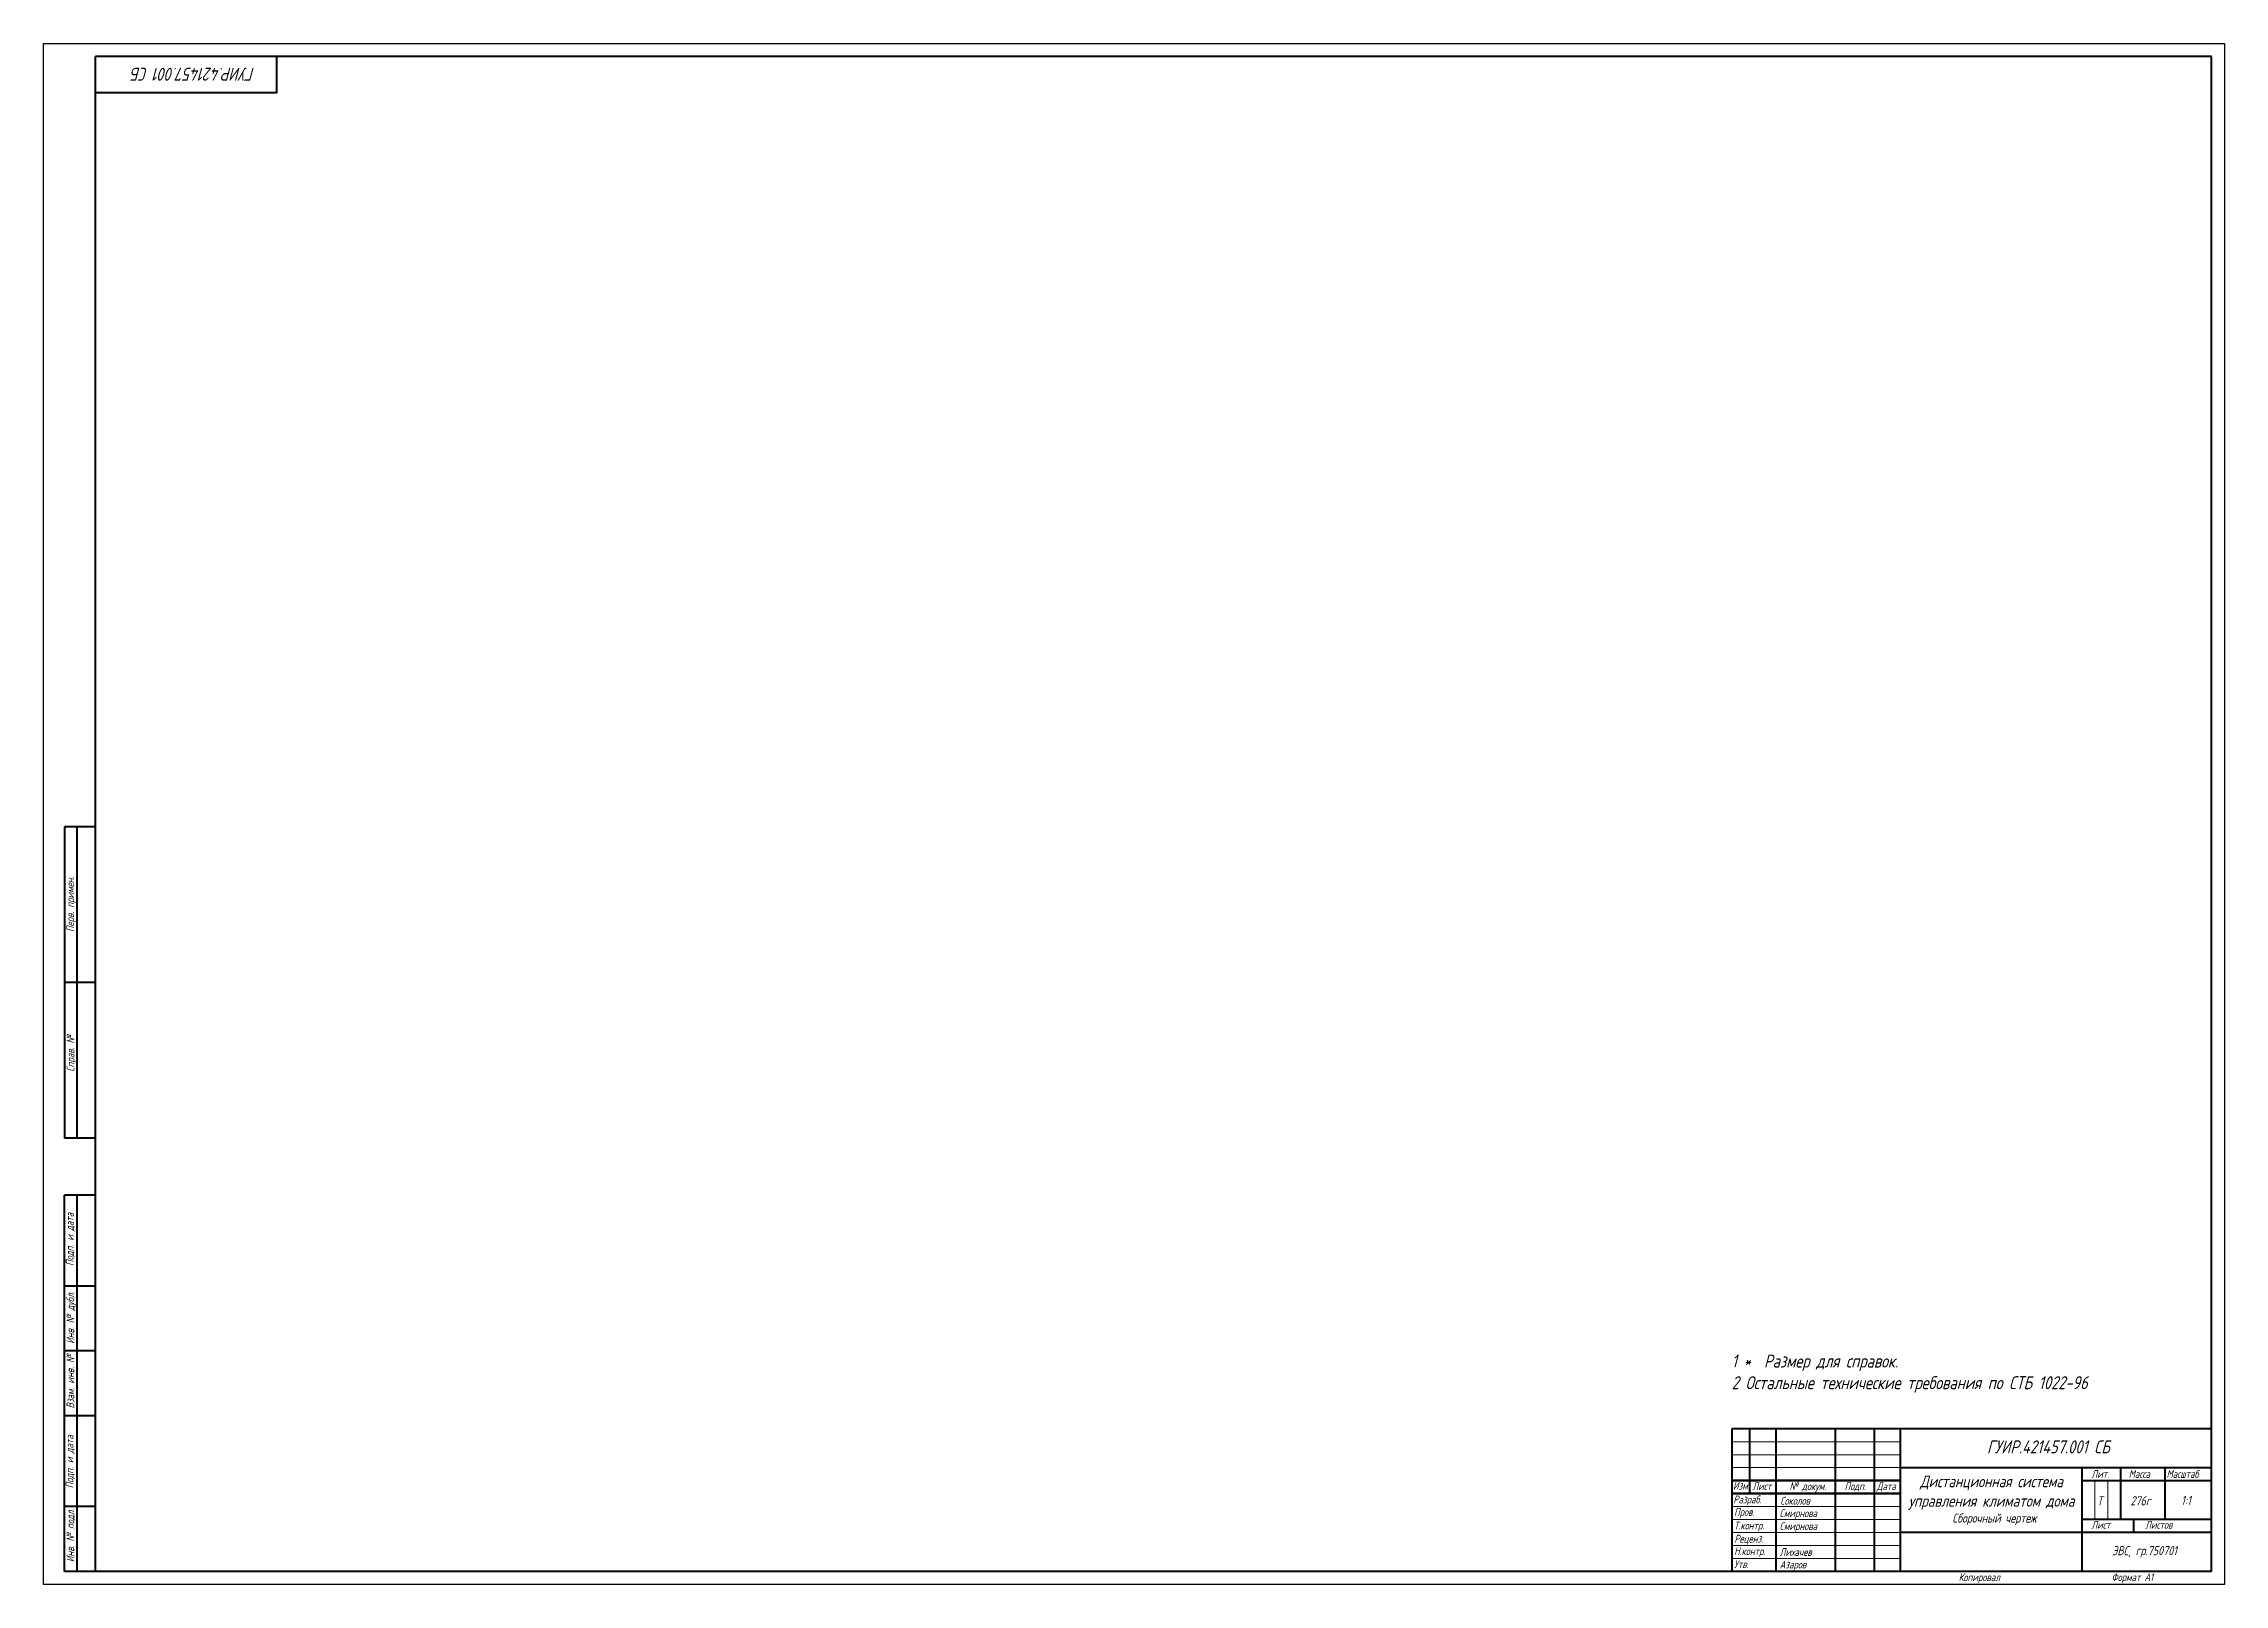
# Model space of a CAD drawing. Header units: millimetres. Extents: x -1 to 1633, y -1 to 593.
# Drawn here: x -1 to 840, y -1 to 593 of the extents above; entities that cross this region are included whole.
import ezdxf

# ---------------------------------------------------------------- set-up
doc = ezdxf.new("R2010")
doc.units = ezdxf.units.MM
doc.header["$LTSCALE"] = 0.5
doc.layers.get('0').update_dxf_attribs({"lineweight": 15})
doc.layers.add('KONTUR', color=7, linetype='Continuous')
for name, color, linetype, lineweight in [('Основная', 7, 'Continuous', 40), ('текст', 7, 'Continuous', 30), ('тонкая', 7, 'Continuous', 20)]:
    doc.layers.add(name, color=color, linetype=linetype, lineweight=lineweight)
doc.styles.add('GOST type A0', font='', dxfattribs={"oblique": 15, "height": 3.5})
doc.styles.get('GOST type A0').set_extended_font_data('GOST type A')

msp = doc.modelspace()

# ---------------------------------------------------------------- texts
at = {"layer": 'текст', "style": 'GOST type A0', "oblique": 15}
for s, p in [('Перв. примен.', (10.75, 250.51)), ('Справ. №', (10.91, 196.63)), ('Подп. и дата', (10.57, 121.77)), ('Инв. № дубл.', (10.82, 91.75)), ('Взам. инв. №', (10.82, 66.82)), ('Подп. и дата', (10.52, 36.03)), ('Инв. № подл.', (10.82, 7.57))]:
    msp.add_text(s, height=3, rotation=90, dxfattribs=at).set_placement(p)
for s, p in [('Лит.', (788.72, 40.07)), ('Масса', (803.09, 40.07)), ('Масштаб', (817.68, 40.07)), ('Изм', (650.5, 35.5)), ('Лист', (657.98, 35.35)), ('№ докум. ', (672.26, 35.35)), ('Подп.', (693.51, 35.35)), ('Дата', (705.96, 35.35)), ('Разраб.', (650.62, 30.25)), ('Пров.', (650.92, 25.41)), ('Реценз.', (651.04, 15.1)), ('Т.контр.', (650.92, 20.22)), ('Лист', (788.72, 20.45)), ('Листов', (809.44, 20.45)), ('Н.контр.', (650.92, 10.3)), ('Утв.', (650.92, 5.28)), ('Копировал', (737.54, 0.25)), ('Формат А1', (796.46, 0.25))]:
    msp.add_text(s, height=3, dxfattribs=at).set_placement(p)
at = {"layer": 'тонкая', "style": 'GOST type A0', "oblique": 15}
for s, p in [('Т', (790.9, 29.47)), ('276г', (803.76, 29.48)), ('1:1', (823.3, 29.63))]:
    msp.add_text(s, height=3.5, dxfattribs=at).set_placement(p)
at = {"layer": 'тонкая', "insert": (80.46, 578.7), "char_height": 5, "attachment_point": 1, "rotation": 180, "style": 'GOST type A0'}
msp.add_mtext_dynamic_manual_height_columns('ГУИР.421457.001 СБ', width=52.3276, gutter_width=47.88, heights=[3.68], dxfattribs=at)
at = {"layer": 'тонкая', "insert": (650, 87.59), "char_height": 5, "width": 157.0816, "attachment_point": 1, "style": 'GOST type A0'}
msp.add_mtext('\\pxqj,t1;1 *  Размер для справок.\\P\\pr1.09015;2 Остальные технические требования по СТБ 1022-96', dxfattribs=at)
at = {"layer": 'тонкая', "attachment_point": 1, "style": 'GOST type A0'}
for s, width, gutter_width, heights, insert, char_height in [('ГУИР.421457.001 СБ', 52.3276, 47.88, [3.68], (748.46, 54.52), 5), ('\\pxqc;Дистанционная система управления климатом дома', 78.7971, 12.5, [16.73], (710.79, 40.95), 4.5), ('Смирнова', 7.5622, 12.5, [0], (668.46, 27.94), 3), ('Соколов', 7.5622, 12.5, [0], (668.75, 32.74), 3), ('Сборочный чертеж', 63.2793, 12.5, [0], (735.08, 26.3), 3.5), ('Смирнова', 7.5622, 12.5, [0], (668.49, 22.97), 3), ('Лихачев', 7.5622, 12.5, [0], (668.49, 12.97), 3), ('ЭВС, гр.750701', 28.5892, 12.5, [2.56], (796.71, 13.75), 3.5), ('Азаров', 7.5622, 12.5, [0], (668.49, 8.13), 3)]:
    msp.add_mtext_dynamic_manual_height_columns(s, width=width, gutter_width=gutter_width, heights=heights, dxfattribs=dict(at, insert=insert, char_height=char_height))

# ---------------------------------------------------------------- linework, layer by layer
for p, q in [((715, 54), (650, 54)), ((715, 49), (650, 49)), ((715, 44), (650, 44)), ((785, 4), (785, 4)), ((785, 4), (785, 4)), ((785, 4), (785, 4))]:
    msp.add_line(p, q)
at = {"lineweight": 50}
for p, q in [((715, 39), (650, 39)), ((715, 34), (650, 34))]:
    msp.add_line(p, q, dxfattribs=at)
at = {"layer": 'KONTUR'}
for p, q in [((-1, -1), (-1, 593)), ((-1, 593), (840, 593)), ((840, 593), (840, -1)), ((840, -1), (-1, -1))]:
    msp.add_line(p, q, dxfattribs=at)
at = {"layer": 'Основная'}
for p, q in [((19, 44), (19, 588)), ((835, 588), (19, 588)), ((89, 574), (89, 588)), ((835, 4), (835, 588)), ((89, 574), (19, 574)), ((7, 291), (7, 171)), ((19, 291), (7, 291)), ((12, 171), (12, 291)), ((19, 231), (7, 231)), ((19, 171), (7, 171)), ((7, 4), (7, 149)), ((19, 149), (7, 149)), ((12, 4), (12, 149)), ((19, 114), (7, 114)), ((19, 89), (7, 89)), ((19, 64), (7, 64)), ((650, 59), (650, 4)), ((835, 59), (650, 59)), ((657, 34), (657, 59)), ((667, 59), (667, 4)), ((690, 4), (690, 59)), ((705, 59), (705, 4)), ((715, 59), (715, 4)), ((19, 4), (19, 44)), ((715, 44), (835, 44)), ((785, 44), (785, 4)), ((800, 44), (800, 24)), ((817, 44), (817, 24)), ((785, 39), (835, 39)), ((19, 29), (7, 29)), ((835, 19), (715, 19)), ((835, 24), (785, 24)), ((805, 24), (805, 19)), ((835, 4), (7, 4))]:
    msp.add_line(p, q, dxfattribs=at)
at = {"layer": 'тонкая'}
for p, q in [((789.99, 38.79), (789.99, 24)), ((795.07, 38.79), (795.07, 24)), ((650, 29), (715, 29)), ((715, 24), (650, 24)), ((715, 19), (650, 19))]:
    msp.add_line(p, q, dxfattribs=at)
for points in [[(650, 14), (715, 14)], [(650, 9), (715, 9)]]:
    msp.add_lwpolyline(points, dxfattribs=at)

msp.set_redraw_order([(e.dxf.handle, doc.entitydb.next_handle()) for e in msp.query("TEXT MTEXT ATTDEF DIMENSION ARC_DIMENSION")])  # texts and dimensions are drawn at this point

doc.saveas('drawing.dxf')
